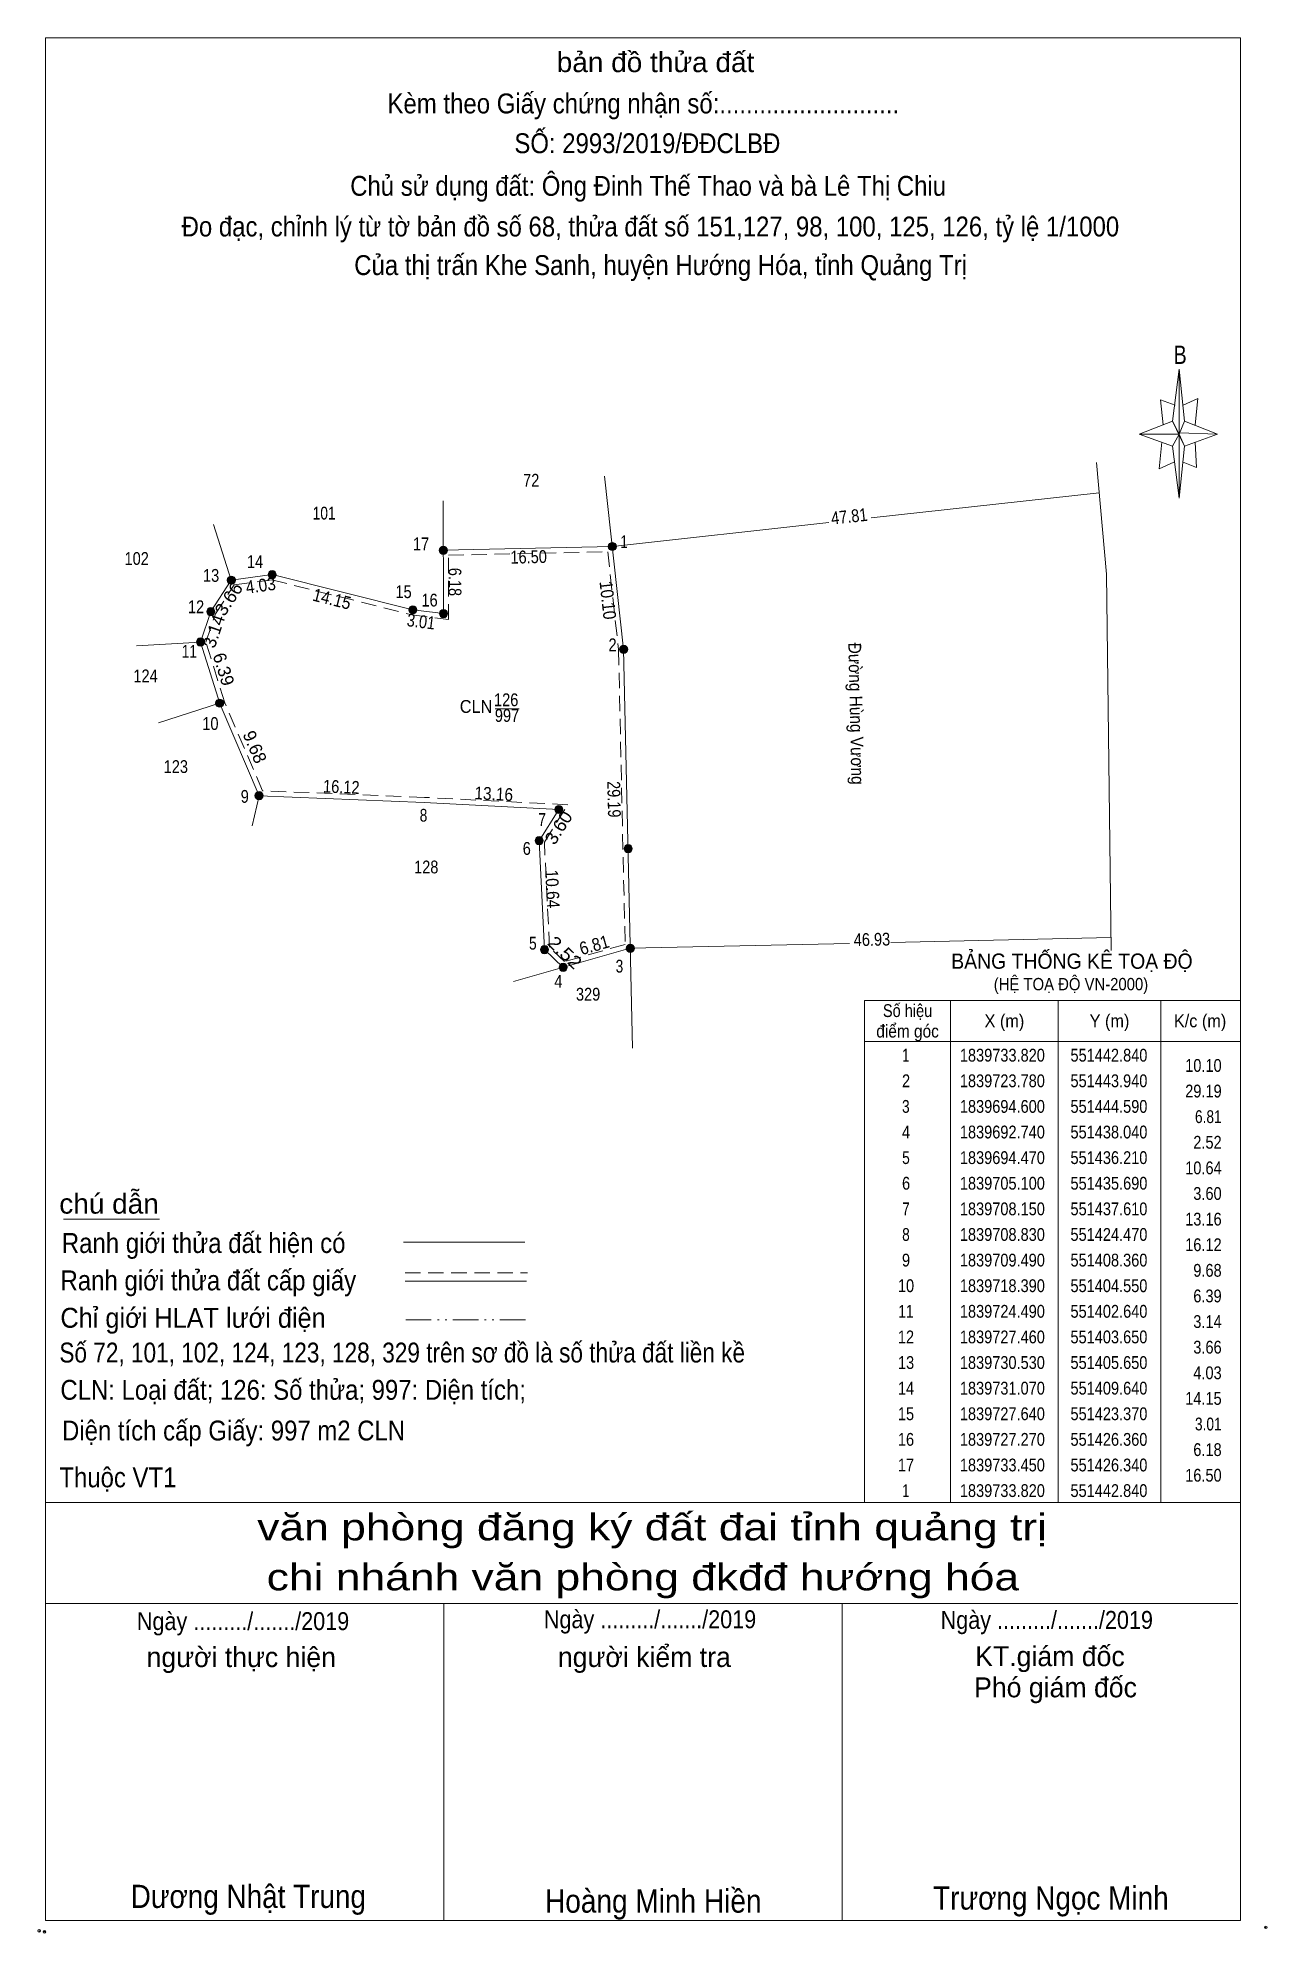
# Model space of a CAD drawing. Header units: metres. Extents: x 551153 to 552264, y 1839214 to 1839853.
# Drawn here: x 552143.7 to 552263.7, y 1839219.9 to 1839404.8 of the extents above; entities that cross this region are included whole.
import ezdxf
from ezdxf.enums import TextEntityAlignment as Align

# ---------------------------------------------------------------- set-up
doc = ezdxf.new("R2010")
doc.units = ezdxf.units.M
doc.header["$LTSCALE"] = 0.5
doc.header["$PDMODE"] = 32
doc.header["$PDSIZE"] = 0.25
for name, pattern in [('DASH_DOUBLE_DOT', [9.2, 5, -1.2, 0.3, -1.2, 0.3, -1.2]), ('DOTTED', [1.5, 0.3, -1.2]), ('MEDIUM_DASHED', [4.5, 3, -1.5])]:
    doc.linetypes.add(name, pattern=pattern)
for name, color, linetype, lineweight in [('1', 7, 'DOTTED', 13), ('17', 7, 'Continuous', 13), ('28', 7, 'Continuous', 13), ('5', 7, 'Continuous', 13), ('6', 7, 'Continuous', 13), ('63', 7, 'Continuous', 13)]:
    doc.layers.add(name, color=color, linetype=linetype, lineweight=lineweight)

msp = doc.modelspace()

# ---------------------------------------------------------------- texts
at = {"layer": '1'}
for s, height, width, p in [('BẢNG THỐNG KÊ TOẠ ĐỘ ', 1.49, 0.95, (552232.86, 1839313.98)), ('(HỆ TOẠ ĐỘ VN-2000)', 1.205, 0.9, (552237.01, 1839311.88))]:
    msp.add_text(s, height=height, dxfattribs=dict(at, width=width)).set_placement(p)
at = {"layer": '5'}
for s, height, width, p in [('bản đồ thửa đất', 1.944, 1.05, (552204, 1839401.5)), ('Kèm theo Giấy chứng nhận số:...........................', 1.944, 0.9, (552202.81, 1839397.47)), ('SỐ: 2993/2019/ĐĐCLBĐ', 1.94, 0.9, (552203.205, 1839393.59)), ('Chủ sử dụng đất: Ông Đinh Thế Thao và bà Lê Thị Chiu', 1.94, 0.9, (552203.28, 1839389.43)), ('Đo đạc, chỉnh lý từ tờ bản đồ số 68, thửa đất số 151,127, 98, 100, 125, 126, tỷ lệ 1/1000 ', 1.94, 0.9, (552203.825, 1839385.46)), ('Của thị trấn Khe Sanh, huyện Hướng Hóa, tỉnh Quảng Trị', 1.944, 0.9, (552204.495, 1839381.69)), ('B', 1.785, 0.8, (552255.2, 1839373.02)), ('văn phòng đăng ký đất đai tỉnh quảng trị', 2.592, 1.25, (552203.67, 1839258.19)), ('chi nhánh văn phòng đkđđ hướng hóa', 2.592, 1.25, (552202.77, 1839253.31)), ('Ngày ........./......./2019', 1.75, 0.9, (552163.745, 1839249.43)), ('Ngày ........./......./2019', 1.75, 0.9, (552203.465, 1839249.61)), ('Ngày ........./......./2019', 1.75, 0.9, (552242.185, 1839249.55)), ('Dương Nhật Trung', 2.26, 0.9, (552164.26, 1839222.31)), ('Trương Ngọc Minh', 2.264, 0.9, (552242.585, 1839222.15)), ('Hoàng Minh Hiền', 2.272, 0.9, (552203.78, 1839221.85))]:
    msp.add_text(s, height=height, dxfattribs=dict(at, width=width)).set_placement(p, align=Align.CENTER)
for s, p in [('người thực hiện', (552163.57, 1839245.82)), ('người kiểm tra', (552202.91, 1839245.83)), ('KT.giám đốc', (552242.495, 1839245.91)), ('Phó giám đốc', (552243.035, 1839242.87))]:
    msp.add_text(s, height=1.944, dxfattribs=at).set_placement(p, align=Align.CENTER)
at = {"layer": '6'}
for s, height, width, p in [('chú dẫn', 1.944, 1.05, (552145.81, 1839290.08)), ('Ranh giới thửa đất hiện có ', 1.944, 0.9, (552146.06, 1839286.24)), ('Ranh giới thửa đất cấp giấy', 1.944, 0.9, (552145.93, 1839282.59)), ('Chỉ giới HLAT lưới điện', 1.944, 0.95, (552145.92, 1839278.94)), ('Số 72, 101, 102, 124, 123, 128, 329 trên sơ đồ là số thửa đất liền kề', 1.94, 0.85, (552145.82, 1839275.55)), ('CLN: Loại đất; 126: Số thửa; 997: Diện tích;', 1.94, 0.9, (552145.92, 1839271.91)), ('Diện tích cấp Giấy: 997 m2 CLN', 1.94, 0.9, (552146.08, 1839267.94)), ('Thuộc VT1', 1.94, 0.9, (552145.82, 1839263.37))]:
    msp.add_text(s, height=height, dxfattribs=dict(at, width=width)).set_placement(p)
at = {"layer": '63'}
for s, width, p in [('72', 0.85, (552191.87, 1839361.04)), ('101', 0.8, (552171.66, 1839357.83)), ('102', 0.85, (552153.365, 1839353.4)), ('124', 0.85, (552154.23, 1839341.94)), ('CLN', 0.95, (552186.485, 1839338.96)), ('126', 0.85, (552189.425, 1839339.61)), ('997', 0.85, (552189.505, 1839338.08)), ('123', 0.85, (552157.185, 1839333.09)), ('128', 0.85, (552181.625, 1839323.29)), ('329', 0.85, (552197.42, 1839310.87)), ('Số hiệu', 0.85, (552228.6, 1839309.27)), ('X (m)', 0.95, (552238.05, 1839308.27)), ('Y (m)', 0.95, (552248.305, 1839308.27)), ('K/c (m)', 0.95, (552257.145, 1839308.27)), ('điểm góc', 0.9, (552228.6, 1839307.27)), (' 1', 0.75, (552228.25, 1839304.92)), ('1839733.820', 0.85, (552237.85, 1839304.92)), ('551442.840', 0.85, (552248.25, 1839304.92)), (' 2', 0.85, (552228.255, 1839302.42)), ('1839723.780', 0.85, (552237.85, 1839302.42)), ('551443.940', 0.85, (552248.25, 1839302.42)), (' 3', 0.8, (552228.245, 1839299.92)), ('1839694.600', 0.85, (552237.85, 1839299.92)), ('551444.590', 0.85, (552248.25, 1839299.92)), (' 4', 0.85, (552228.25, 1839297.42)), ('1839692.740', 0.85, (552237.85, 1839297.42)), ('551438.040', 0.85, (552248.25, 1839297.42)), (' 5', 0.8, (552228.255, 1839294.92)), ('1839694.470', 0.85, (552237.85, 1839294.92)), ('551436.210', 0.85, (552248.25, 1839294.92)), (' 6', 0.85, (552228.255, 1839292.42)), ('1839705.100', 0.85, (552237.85, 1839292.42)), ('551435.690', 0.85, (552248.25, 1839292.42)), (' 7', 0.8, (552228.255, 1839289.92)), ('1839708.150', 0.85, (552237.85, 1839289.92)), ('551437.610', 0.85, (552248.25, 1839289.92)), (' 8', 0.8, (552228.255, 1839287.42)), ('1839708.830', 0.85, (552237.85, 1839287.42)), ('551424.470', 0.85, (552248.25, 1839287.42)), (' 9', 0.85, (552228.25, 1839284.92)), ('1839709.490', 0.85, (552237.85, 1839284.92)), ('551408.360', 0.85, (552248.25, 1839284.92)), (' 10', 0.85, (552228.25, 1839282.42)), ('1839718.390', 0.85, (552237.85, 1839282.42)), ('551404.550', 0.85, (552248.25, 1839282.42)), (' 11', 0.8, (552228.25, 1839279.92)), ('1839724.490', 0.85, (552237.85, 1839279.92)), ('551402.640', 0.85, (552248.25, 1839279.92)), (' 12', 0.85, (552228.245, 1839277.42)), ('1839727.460', 0.85, (552237.85, 1839277.42)), ('551403.650', 0.85, (552248.25, 1839277.42)), (' 13', 0.85, (552228.255, 1839274.92)), ('1839730.530', 0.85, (552237.85, 1839274.92)), ('551405.650', 0.85, (552248.25, 1839274.92)), (' 14', 0.85, (552228.25, 1839272.42)), ('1839731.070', 0.85, (552237.85, 1839272.42)), ('551409.640', 0.85, (552248.25, 1839272.42)), (' 15', 0.85, (552228.245, 1839269.92)), ('1839727.640', 0.85, (552237.85, 1839269.92)), ('551423.370', 0.85, (552248.25, 1839269.92)), (' 16', 0.85, (552228.245, 1839267.42)), ('1839727.270', 0.85, (552237.85, 1839267.42)), ('551426.360', 0.85, (552248.25, 1839267.42)), (' 17', 0.85, (552228.245, 1839264.92)), ('1839733.450', 0.85, (552237.85, 1839264.92)), ('551426.340', 0.85, (552248.25, 1839264.92)), (' 1', 0.75, (552228.25, 1839262.42)), ('1839733.820', 0.85, (552237.85, 1839262.42)), ('551442.840', 0.85, (552248.25, 1839262.42))]:
    msp.add_text(s, height=1.25, dxfattribs=dict(at, width=width)).set_placement(p, align=Align.CENTER)
for s, rotation, width, p in [('47.81', 6.281, 0.85, (552222.9716, 1839357.5183)), ('16.50', 1.285, 0.85, (552191.631, 1839353.5611)), ('4.03', 7.707, 0.9, (552165.5512, 1839350.785)), ('6.18', 270.185, 0.85, (552183.8045, 1839351.737)), ('3.66', 56.917, 1.05, (552162.8662, 1839349.7338)), ('14.15', 345.974, 0.9, (552172.2685, 1839349.4782)), ('10.10', 276.252, 0.9, (552198.7351, 1839349.8881)), ('3.01', 352.946, 0.85, (552181.0432, 1839347.2564)), ('Đường Hùng Vương', 271.276, 0.9, (552222.9686, 1839338.8689)), ('16.12', 357.654, 0.85, (552173.3144, 1839331.1148)), ('13.16', 357.038, 0.9, (552188.1827, 1839330.4346)), ('29.19', 271.276, 0.85, (552199.3306, 1839330.5089)), ('3.60', 57.809, 1.05, (552195.0681, 1839327.422)), ('10.64', 272.801, 0.9, (552193.3202, 1839321.7455)), ('2.52', 316.609, 1.15, (552194.7256, 1839315.1133)), ('6.81', 15.853, 0.9, (552198.1943, 1839315.703)), ('46.93', 1.27, 0.85, (552225.1362, 1839316.2198))]:
    msp.add_text(s, height=1.25, rotation=rotation, dxfattribs=dict(at, width=width)).set_placement(p, align=Align.CENTER)
for s, width, p in [(' 17', 0.85, (552181.91, 1839354.83)), (' 1', 0.75, (552201.28, 1839355.04)), (' 14', 0.85, (552165.71, 1839353.1)), (' 13', 0.85, (552161.42, 1839351.75)), (' 15', 0.85, (552180.2, 1839350.16)), (' 16', 0.85, (552182.74, 1839349.34)), (' 12', 0.85, (552159.95, 1839348.69)), (' 11', 0.8, (552159.25, 1839344.34)), (' 2', 0.85, (552200.2, 1839344.97)), (' 10', 0.85, (552161.35, 1839337.29)), (' 9', 0.85, (552164.31, 1839330.18)), (' 8', 0.8, (552181.73, 1839328.34)), (' 7', 0.8, (552193.3, 1839327.92)), (' 6', 0.85, (552191.83, 1839325.1)), (' 5', 0.8, (552192.4, 1839315.85)), (' 4', 0.85, (552194.91, 1839312.13)), (' 3', 0.8, (552200.85, 1839313.61)), ('10.10', 0.85, (552259.25, 1839303.92)), ('29.19', 0.85, (552259.25, 1839301.42)), ('6.81', 0.8, (552259.25, 1839298.92)), ('2.52', 0.85, (552259.25, 1839296.42)), ('10.64', 0.85, (552259.25, 1839293.92)), ('3.60', 0.85, (552259.25, 1839291.42)), ('13.16', 0.85, (552259.25, 1839288.92)), ('16.12', 0.85, (552259.25, 1839286.42)), ('9.68', 0.85, (552259.25, 1839283.92)), ('6.39', 0.85, (552259.25, 1839281.42)), ('3.14', 0.85, (552259.25, 1839278.92)), ('3.66', 0.85, (552259.25, 1839276.42)), ('4.03', 0.85, (552259.25, 1839273.92)), ('14.15', 0.85, (552259.25, 1839271.42)), ('3.01', 0.8, (552259.25, 1839268.92)), ('6.18', 0.85, (552259.25, 1839266.42)), ('16.50', 0.85, (552259.25, 1839263.92))]:
    msp.add_text(s, height=1.25, dxfattribs=dict(at, width=width)).set_placement(p, align=Align.RIGHT)
for s, rotation, p in [('3.14', 71.219, (552161.4916, 1839346.7238)), ('6.39', 287.386, (552161.2554, 1839343.0318)), ('9.68', 293.175, (552164.3181, 1839335.386))]:
    msp.add_text(s, height=1.25, rotation=rotation, dxfattribs=at).set_placement(p, align=Align.CENTER)

# ---------------------------------------------------------------- hatches: boundary and pattern name
at = {"layer": '28'}
for points in [[(552183.69, 1839354.83, 1), (552182.89, 1839354.83, 1)], [(552200.19, 1839355.2, 1), (552199.39, 1839355.2, 1)], [(552163, 1839351.91, 1), (552162.2, 1839351.91, 1)], [(552166.99, 1839352.45, 1), (552166.19, 1839352.45, 1)], [(552161, 1839348.84, 1), (552160.2, 1839348.84, 1)], [(552180.72, 1839349.02, 1), (552179.92, 1839349.02, 1)], [(552183.71, 1839348.65, 1), (552182.91, 1839348.65, 1)], [(552159.99, 1839345.87, 1), (552159.19, 1839345.87, 1)], [(552201.29, 1839345.16, 1), (552200.49, 1839345.16, 1)], [(552161.86, 1839339.9, 1), (552161.06, 1839339.9, 1)], [(552165.71, 1839330.87, 1), (552164.91, 1839330.87, 1)], [(552194.96, 1839329.53, 1), (552194.16, 1839329.53, 1)], [(552193.04, 1839326.48, 1), (552192.24, 1839326.48, 1)], [(552201.73, 1839325.7, 1), (552200.93, 1839325.7, 1)], [(552193.56, 1839315.85, 1), (552192.76, 1839315.85, 1)], [(552201.94, 1839315.98, 1), (552201.14, 1839315.98, 1)], [(552195.39, 1839314.12, 1), (552194.59, 1839314.12, 1)]]:
    msp.add_hatch(color=256, dxfattribs=at).paths.add_polyline_path(points)

# ---------------------------------------------------------------- linework, layer by layer
at = {"layer": '17'}
msp.add_line((552146.21, 1839289.55), (552155.59, 1839289.55), dxfattribs=at)
at = {"layer": '28', "linetype": 'MEDIUM_DASHED'}
msp.add_lwpolyline([(552199.34, 1839354.69), (552200.39, 1839345.13), (552201.03, 1839316.36), (552195.13, 1839314.68), (552193.65, 1839316.08), (552193.15, 1839326.35), (552195.44, 1839329.99), (552181.44, 1839330.71), (552165.65, 1839331.36), (552161.97, 1839339.94), (552160.12, 1839345.86), (552161.05, 1839348.62), (552162.89, 1839351.45), (552166.56, 1839351.94), (552180.23, 1839348.53), (552183.81, 1839348.08), (552183.79, 1839354.34)], close=True, dxfattribs=at)
at = {"layer": '28'}
for centre in [(552183.29, 1839354.83), (552199.79, 1839355.2), (552162.6, 1839351.91), (552166.59, 1839352.45), (552160.6, 1839348.84), (552180.32, 1839349.02), (552183.31, 1839348.65), (552159.59, 1839345.87), (552200.89, 1839345.16), (552161.46, 1839339.9), (552165.31, 1839330.87), (552194.56, 1839329.53), (552192.64, 1839326.48), (552201.33, 1839325.7), (552193.16, 1839315.85), (552201.54, 1839315.98), (552194.99, 1839314.12)]:
    msp.add_circle(centre, 0.4, dxfattribs=at)
at = {"layer": '5'}
for p, q in [((552254.44, 1839367.44), (552255.09, 1839372.5)), ((552255.61, 1839367.44), (552258.85, 1839366.15)), ((552254.44, 1839364.99), (552251.2, 1839366.15)), ((552256.65, 1839365.37), (552256.78, 1839362.91)), ((552255.61, 1839364.99), (552255.09, 1839359.93)), ((552256.78, 1839362.91), (552255.48, 1839363.43)), ((552144.46, 1839261.89), (552261.1, 1839261.89)), ((552144.46, 1839252.04), (552260.84, 1839252.04)), ((552144.46, 1839252.04), (552260.84, 1839252.04)), ((552144.46, 1839252.04), (552260.84, 1839252.04)), ((552183.34, 1839221.07), (552183.34, 1839252.04)), ((552222.22, 1839221.07), (552222.22, 1839252.04))]:
    msp.add_line(p, q, dxfattribs=at)
for points in [[(552144.46, 1839404.84), (552261.1, 1839404.84), (552261.1, 1839221.07), (552144.46, 1839221.07)], [(552255.09, 1839372.5), (552255.61, 1839367.44), (552255.09, 1839366.15)], [(552255.09, 1839366.15), (552251.2, 1839366.15), (552254.44, 1839367.44), (552255.61, 1839364.99), (552258.85, 1839366.15), (552255.09, 1839366.28)], [(552255.09, 1839366.15), (552255.09, 1839359.93), (552254.44, 1839364.99)]]:
    msp.add_lwpolyline(points, close=True, dxfattribs=at)
for points in [[(552254.71, 1839369), (552253.28, 1839369.51), (552253.54, 1839367.06)], [(552255.48, 1839369), (552256.91, 1839369.65), (552256.65, 1839367.06)], [(552255.09, 1839366.15), (552254.44, 1839367.44), (552251.2, 1839366.15)], [(552253.41, 1839365.37), (552253.15, 1839362.78), (552254.58, 1839363.43)], [(552255.09, 1839366.15), (552255.61, 1839364.99), (552258.85, 1839366.15)], [(552261.1, 1839221.07), (552144.46, 1839221.07), (552144.46, 1839252.04)]]:
    msp.add_lwpolyline(points, dxfattribs=at)
for p in [(552143.85, 1839220.07), (552144.36, 1839219.98)]:
    msp.add_point(p, dxfattribs=at)
at = {"layer": '6'}
for p, q in [((552179.39, 1839287.29), (552191.23, 1839287.29)), ((552179.57, 1839283.49), (552191.42, 1839283.49))]:
    msp.add_line(p, q, dxfattribs=at)
at = {"layer": '6', "linetype": 'MEDIUM_DASHED'}
msp.add_line((552179.57, 1839284.3), (552191.5, 1839284.3), dxfattribs=at)
at = {"layer": '6'}
msp.add_point((552263.56, 1839220.42), dxfattribs=at)
at = {"layer": '63'}
for p, q in [((552248.02, 1839352.51), (552247.05, 1839363.4)), ((552199.03, 1839362.06), (552200.89, 1839345.16)), ((552247.31, 1839360.43), (552225.03, 1839357.98)), ((552160.87, 1839357.33), (552162.6, 1839351.91)), ((552220.92, 1839357.53), (552199.79, 1839355.2)), ((552183.29, 1839354.83), (552199.79, 1839355.2)), ((552248.02, 1839352.51), (552248.47, 1839315.77)), ((552153.34, 1839345.49), (552159.59, 1839345.87)), ((552201.76, 1839306.23), (552200.89, 1839345.16)), ((552155.48, 1839337.98), (552161.46, 1839339.9)), ((552188.34, 1839339.36), (552190.69, 1839339.36)), ((552165.31, 1839330.87), (552164.63, 1839327.93)), ((552248.46, 1839317.02), (552226.97, 1839316.55)), ((552190.14, 1839312.74), (552201.54, 1839315.98)), ((552222.92, 1839316.46), (552201.54, 1839315.98)), ((552232.8, 1839310.89), (552232.8, 1839261.89)), ((552243.3, 1839310.89), (552243.3, 1839261.89)), ((552253.3, 1839310.89), (552253.3, 1839261.89)), ((552224.4, 1839306.89), (552261.1, 1839306.89))]:
    msp.add_line(p, q, dxfattribs=at)
at = {"layer": '63', "linetype": 'DASH_DOUBLE_DOT'}
msp.add_line((552179.62, 1839279.71), (552191.54, 1839279.71), dxfattribs=at)
at = {"layer": '63'}
for points in [[(552183.27, 1839359.65), (552183.31, 1839348.65), (552180.32, 1839349.02), (552166.59, 1839352.45), (552162.6, 1839351.91)], [(552166.59, 1839352.45), (552162.6, 1839351.91), (552160.6, 1839348.84), (552159.59, 1839345.87), (552161.5, 1839339.77), (552165.31, 1839330.87), (552181.42, 1839330.21), (552194.56, 1839329.53), (552192.64, 1839326.48), (552193.16, 1839315.85), (552194.99, 1839314.12)]]:
    msp.add_lwpolyline(points, dxfattribs=at)
msp.add_lwpolyline([(552224.4, 1839310.89), (552261.1, 1839310.89), (552261.1, 1839261.89), (552224.4, 1839261.89)], close=True, dxfattribs=at)

msp.set_redraw_order([(e.dxf.handle, doc.entitydb.next_handle()) for e in msp.query("TEXT MTEXT ATTDEF DIMENSION ARC_DIMENSION")])  # texts and dimensions are drawn at this point

doc.saveas('drawing.dxf')
